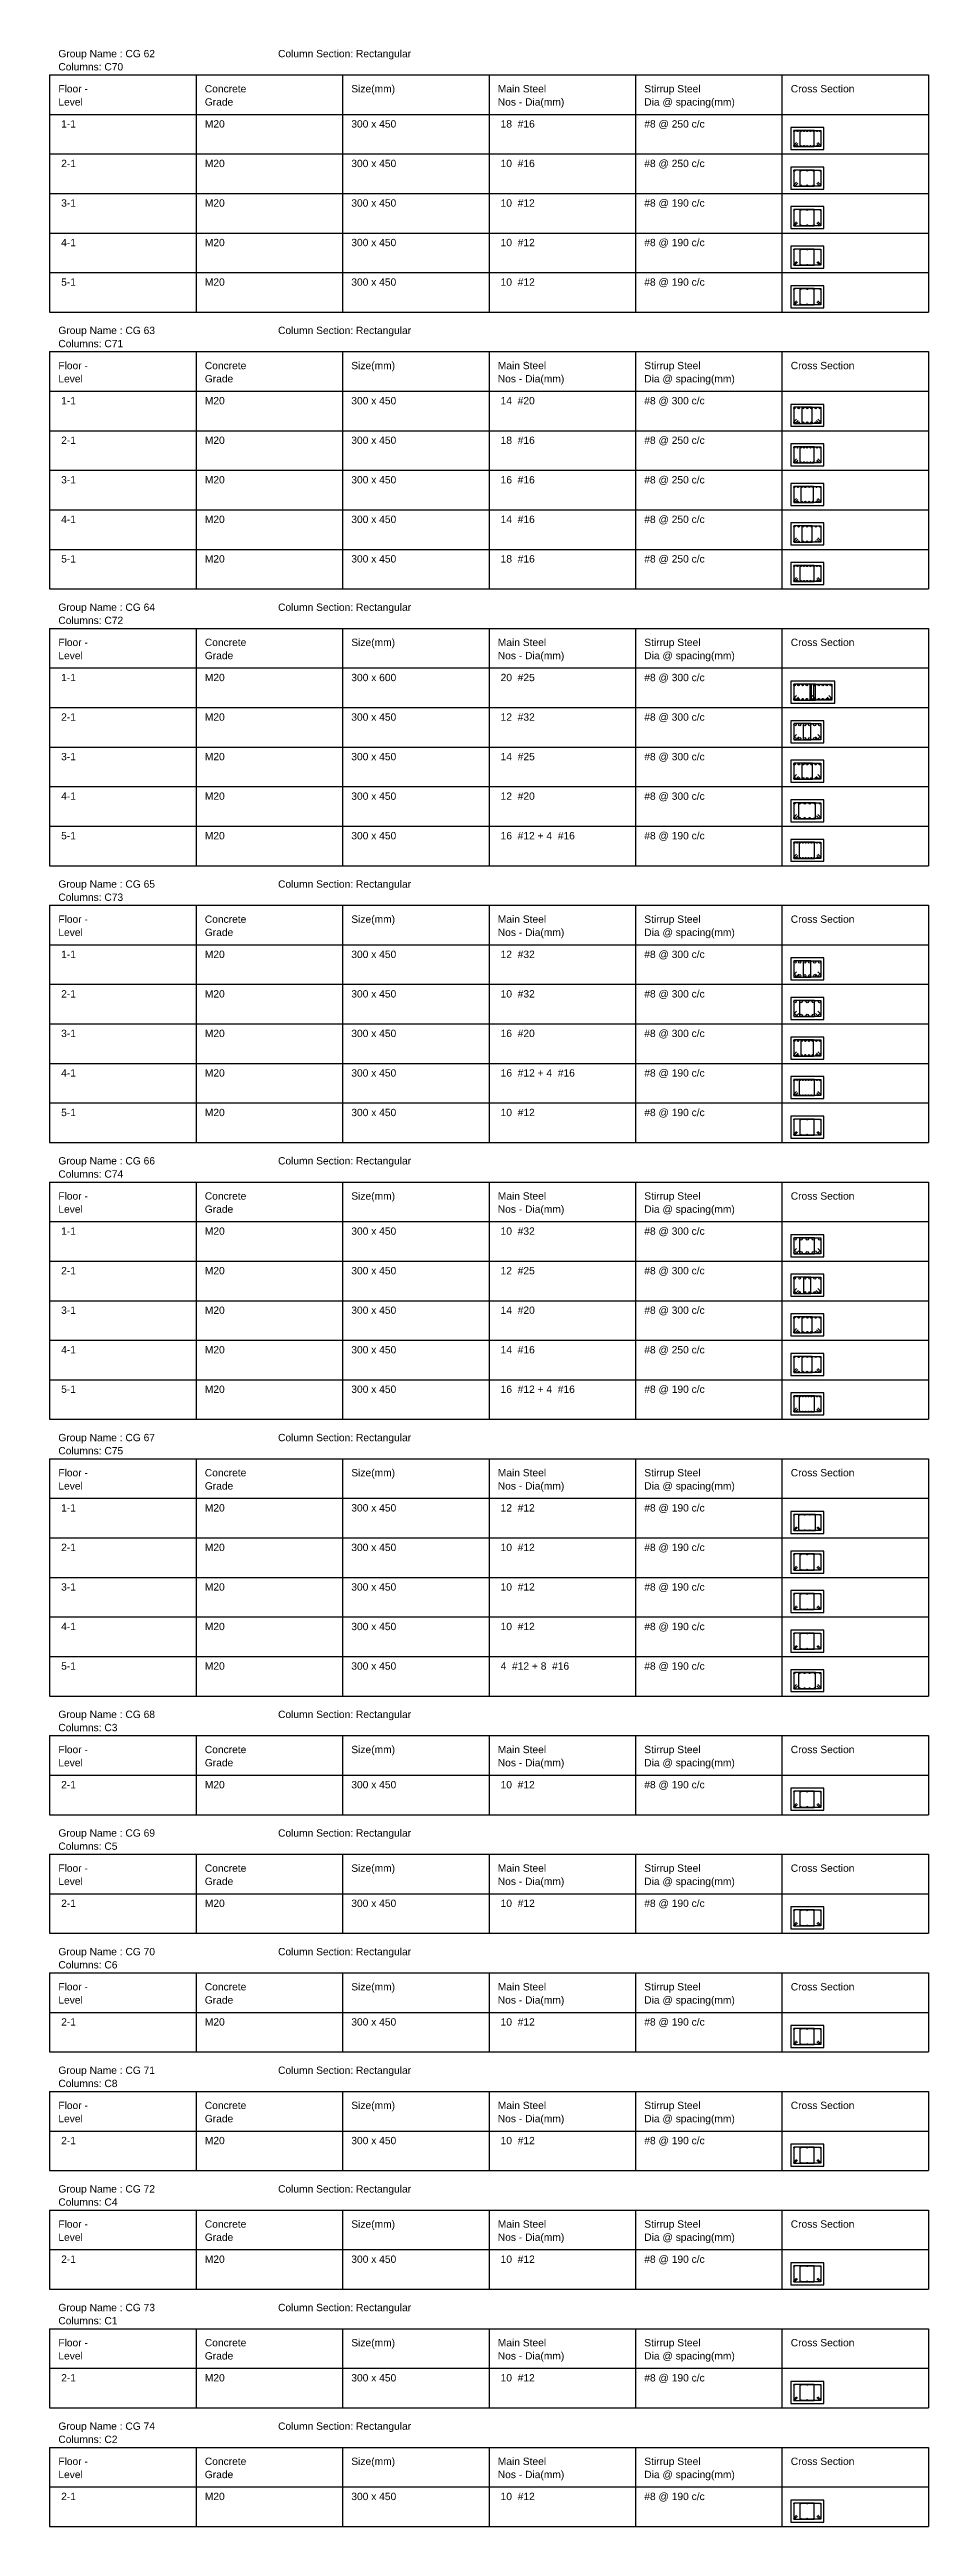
# Model space of a CAD drawing. Extents: x 28 to 264, y -211 to 74.
# Drawn here: x 73.06 to 85.06, y -208.92 to -175.09 of the extents above; entities that cross this region are included whole.
import ezdxf

# ---------------------------------------------------------------- set-up
doc = ezdxf.new("R2010")
doc.units = 0
doc.layers.add('Schedule', color=140, linetype='CONTINUOUS')
doc.styles.add('STRUDS_Arial', font='ARIAL.TTF', dxfattribs={"height": 0.04})

msp = doc.modelspace()

# ---------------------------------------------------------------- texts
at = {"layer": 'Schedule', "style": 'STRUDS_Arial'}
for s, p in [('Group Name : CG 62', (73.178, -175.2)), ('Column Section: Rectangular ', (76.178, -175.2)), ('Columns: C70 ', (73.178, -175.38)), ('Floor - ', (73.178, -175.68)), ('Level', (73.178, -175.86)), ('Grade', (75.178, -175.86)), ('Concrete', (75.178, -175.68)), ('Size(mm)', (77.178, -175.68)), ('Main Steel', (79.178, -175.68)), ('Nos - Dia(mm)', (79.178, -175.86)), ('Stirrup Steel', (81.178, -175.68)), ('Dia @ spacing(mm)', (81.178, -175.86)), ('Cross Section', (83.178, -175.68)), (' 1-1', (73.178, -176.16)), ('M20', (75.178, -176.16)), ('300 x 450 ', (77.178, -176.16)), (' 18  #16 ', (79.178, -176.16)), ('#8 @ 250 c/c', (81.178, -176.16)), (' 2-1', (73.178, -176.7)), ('M20', (75.178, -176.7)), ('300 x 450 ', (77.178, -176.7)), (' 10  #16 ', (79.178, -176.7)), ('#8 @ 250 c/c', (81.178, -176.7)), (' 3-1', (73.178, -177.24)), ('M20', (75.178, -177.24)), ('300 x 450 ', (77.178, -177.24)), (' 10  #12 ', (79.178, -177.24)), ('#8 @ 190 c/c', (81.178, -177.24)), (' 4-1', (73.178, -177.78)), ('M20', (75.178, -177.78)), ('300 x 450 ', (77.178, -177.78)), (' 10  #12 ', (79.178, -177.78)), ('#8 @ 190 c/c', (81.178, -177.78)), (' 5-1', (73.178, -178.32)), ('M20', (75.178, -178.32)), ('300 x 450 ', (77.178, -178.32)), (' 10  #12 ', (79.178, -178.32)), ('#8 @ 190 c/c', (81.178, -178.32)), ('Group Name : CG 63', (73.178, -178.98)), ('Column Section: Rectangular ', (76.178, -178.98)), ('Columns: C71 ', (73.178, -179.16)), ('Floor - ', (73.178, -179.46)), ('Level', (73.178, -179.64)), ('Grade', (75.178, -179.64)), ('Concrete', (75.178, -179.46)), ('Size(mm)', (77.178, -179.46)), ('Main Steel', (79.178, -179.46)), ('Nos - Dia(mm)', (79.178, -179.64)), ('Stirrup Steel', (81.178, -179.46)), ('Dia @ spacing(mm)', (81.178, -179.64)), ('Cross Section', (83.178, -179.46)), (' 1-1', (73.178, -179.94)), ('M20', (75.178, -179.94)), ('300 x 450 ', (77.178, -179.94)), (' 14  #20 ', (79.178, -179.94)), ('#8 @ 300 c/c', (81.178, -179.94)), (' 2-1', (73.178, -180.48)), ('M20', (75.178, -180.48)), ('300 x 450 ', (77.178, -180.48)), (' 18  #16 ', (79.178, -180.48)), ('#8 @ 250 c/c', (81.178, -180.48)), (' 3-1', (73.178, -181.02)), ('M20', (75.178, -181.02)), ('300 x 450 ', (77.178, -181.02)), (' 16  #16 ', (79.178, -181.02)), ('#8 @ 250 c/c', (81.178, -181.02)), (' 4-1', (73.178, -181.56)), ('M20', (75.178, -181.56)), ('300 x 450 ', (77.178, -181.56)), (' 14  #16 ', (79.178, -181.56)), ('#8 @ 250 c/c', (81.178, -181.56)), (' 5-1', (73.178, -182.1)), ('M20', (75.178, -182.1)), ('300 x 450 ', (77.178, -182.1)), (' 18  #16 ', (79.178, -182.1)), ('#8 @ 250 c/c', (81.178, -182.1)), ('Group Name : CG 64', (73.178, -182.76)), ('Columns: C72 ', (73.178, -182.94)), ('Column Section: Rectangular ', (76.178, -182.76)), ('Floor - ', (73.178, -183.24)), ('Level', (73.178, -183.42)), ('Grade', (75.178, -183.42)), ('Concrete', (75.178, -183.24)), ('Size(mm)', (77.178, -183.24)), ('Main Steel', (79.178, -183.24)), ('Nos - Dia(mm)', (79.178, -183.42)), ('Stirrup Steel', (81.178, -183.24)), ('Dia @ spacing(mm)', (81.178, -183.42)), ('Cross Section', (83.178, -183.24)), (' 1-1', (73.178, -183.72)), ('M20', (75.178, -183.72)), ('300 x 600 ', (77.178, -183.72)), (' 20  #25 ', (79.178, -183.72)), ('#8 @ 300 c/c', (81.178, -183.72)), (' 2-1', (73.178, -184.26)), ('M20', (75.178, -184.26)), ('300 x 450 ', (77.178, -184.26)), (' 12  #32 ', (79.178, -184.26)), ('#8 @ 300 c/c', (81.178, -184.26)), (' 3-1', (73.178, -184.8)), ('M20', (75.178, -184.8)), ('300 x 450 ', (77.178, -184.8)), (' 14  #25 ', (79.178, -184.8)), ('#8 @ 300 c/c', (81.178, -184.8)), (' 4-1', (73.178, -185.34)), ('M20', (75.178, -185.34)), ('300 x 450 ', (77.178, -185.34)), (' 12  #20 ', (79.178, -185.34)), ('#8 @ 300 c/c', (81.178, -185.34)), (' 5-1', (73.178, -185.88)), ('M20', (75.178, -185.88)), ('300 x 450 ', (77.178, -185.88)), (' 16  #12 + 4  #16 ', (79.178, -185.88)), ('#8 @ 190 c/c', (81.178, -185.88)), ('Group Name : CG 65', (73.178, -186.54)), ('Columns: C73 ', (73.178, -186.72)), ('Column Section: Rectangular ', (76.178, -186.54)), ('Floor - ', (73.178, -187.02)), ('Concrete', (75.178, -187.02)), ('Size(mm)', (77.178, -187.02)), ('Main Steel', (79.178, -187.02)), ('Stirrup Steel', (81.178, -187.02)), ('Cross Section', (83.178, -187.02)), ('Level', (73.178, -187.2)), ('Grade', (75.178, -187.2)), ('Nos - Dia(mm)', (79.178, -187.2)), ('Dia @ spacing(mm)', (81.178, -187.2)), (' 1-1', (73.178, -187.5)), ('M20', (75.178, -187.5)), ('300 x 450 ', (77.178, -187.5)), (' 12  #32 ', (79.178, -187.5)), ('#8 @ 300 c/c', (81.178, -187.5)), (' 2-1', (73.178, -188.04)), ('M20', (75.178, -188.04)), ('300 x 450 ', (77.178, -188.04)), (' 10  #32 ', (79.178, -188.04)), ('#8 @ 300 c/c', (81.178, -188.04)), (' 3-1', (73.178, -188.58)), ('M20', (75.178, -188.58)), ('300 x 450 ', (77.178, -188.58)), (' 16  #20 ', (79.178, -188.58)), ('#8 @ 300 c/c', (81.178, -188.58)), (' 4-1', (73.178, -189.12)), ('M20', (75.178, -189.12)), ('300 x 450 ', (77.178, -189.12)), (' 16  #12 + 4  #16 ', (79.178, -189.12)), ('#8 @ 190 c/c', (81.178, -189.12)), (' 5-1', (73.178, -189.66)), ('M20', (75.178, -189.66)), ('300 x 450 ', (77.178, -189.66)), (' 10  #12 ', (79.178, -189.66)), ('#8 @ 190 c/c', (81.178, -189.66)), ('Group Name : CG 66', (73.178, -190.32)), ('Columns: C74 ', (73.178, -190.5)), ('Column Section: Rectangular ', (76.178, -190.32)), ('Floor - ', (73.178, -190.8)), ('Concrete', (75.178, -190.8)), ('Size(mm)', (77.178, -190.8)), ('Main Steel', (79.178, -190.8)), ('Stirrup Steel', (81.178, -190.8)), ('Cross Section', (83.178, -190.8)), ('Level', (73.178, -190.98)), ('Grade', (75.178, -190.98)), ('Nos - Dia(mm)', (79.178, -190.98)), ('Dia @ spacing(mm)', (81.178, -190.98)), (' 1-1', (73.178, -191.28)), ('M20', (75.178, -191.28)), ('300 x 450 ', (77.178, -191.28)), (' 10  #32 ', (79.178, -191.28)), ('#8 @ 300 c/c', (81.178, -191.28)), (' 2-1', (73.178, -191.82)), ('M20', (75.178, -191.82)), ('300 x 450 ', (77.178, -191.82)), (' 12  #25 ', (79.178, -191.82)), ('#8 @ 300 c/c', (81.178, -191.82)), (' 3-1', (73.178, -192.36)), ('M20', (75.178, -192.36)), ('300 x 450 ', (77.178, -192.36)), (' 14  #20 ', (79.178, -192.36)), ('#8 @ 300 c/c', (81.178, -192.36)), ('M20', (75.178, -192.9)), ('300 x 450 ', (77.178, -192.9)), (' 14  #16 ', (79.178, -192.9)), ('#8 @ 250 c/c', (81.178, -192.9)), (' 4-1', (73.178, -192.9)), (' 5-1', (73.178, -193.439)), ('M20', (75.178, -193.439)), ('300 x 450 ', (77.178, -193.439)), (' 16  #12 + 4  #16 ', (79.178, -193.439)), ('#8 @ 190 c/c', (81.178, -193.439)), ('Group Name : CG 67', (73.178, -194.099)), ('Column Section: Rectangular ', (76.178, -194.099)), ('Columns: C75 ', (73.178, -194.279)), ('Floor - ', (73.178, -194.579)), ('Concrete', (75.178, -194.579)), ('Size(mm)', (77.178, -194.579)), ('Main Steel', (79.178, -194.579)), ('Stirrup Steel', (81.178, -194.579)), ('Cross Section', (83.178, -194.579)), ('Level', (73.178, -194.759)), ('Grade', (75.178, -194.759)), ('Nos - Dia(mm)', (79.178, -194.759)), ('Dia @ spacing(mm)', (81.178, -194.759)), (' 1-1', (73.178, -195.059)), ('M20', (75.178, -195.059)), ('300 x 450 ', (77.178, -195.059)), (' 12  #12 ', (79.178, -195.059)), ('#8 @ 190 c/c', (81.178, -195.059)), (' 2-1', (73.178, -195.599)), ('M20', (75.178, -195.599)), ('300 x 450 ', (77.178, -195.599)), (' 10  #12 ', (79.178, -195.599)), ('#8 @ 190 c/c', (81.178, -195.599)), (' 3-1', (73.178, -196.139)), ('M20', (75.178, -196.139)), ('300 x 450 ', (77.178, -196.139)), (' 10  #12 ', (79.178, -196.139)), ('#8 @ 190 c/c', (81.178, -196.139)), (' 4-1', (73.178, -196.679)), ('M20', (75.178, -196.679)), ('300 x 450 ', (77.178, -196.679)), (' 10  #12 ', (79.178, -196.679)), ('#8 @ 190 c/c', (81.178, -196.679)), (' 5-1', (73.178, -197.219)), ('M20', (75.178, -197.219)), ('300 x 450 ', (77.178, -197.219)), (' 4  #12 + 8  #16 ', (79.178, -197.219)), ('#8 @ 190 c/c', (81.178, -197.219)), ('Group Name : CG 68', (73.178, -197.879)), ('Column Section: Rectangular ', (76.178, -197.879)), ('Columns: C3 ', (73.178, -198.059)), ('Floor - ', (73.178, -198.359)), ('Level', (73.178, -198.539)), ('Grade', (75.178, -198.539)), ('Concrete', (75.178, -198.359)), ('Size(mm)', (77.178, -198.359)), ('Main Steel', (79.178, -198.359)), ('Nos - Dia(mm)', (79.178, -198.539)), ('Stirrup Steel', (81.178, -198.359)), ('Dia @ spacing(mm)', (81.178, -198.539)), ('Cross Section', (83.178, -198.359)), (' 2-1', (73.178, -198.839)), ('M20', (75.178, -198.839)), ('300 x 450 ', (77.178, -198.839)), (' 10  #12 ', (79.178, -198.839)), ('#8 @ 190 c/c', (81.178, -198.839)), ('Group Name : CG 69', (73.178, -199.499)), ('Column Section: Rectangular ', (76.178, -199.499)), ('Columns: C5 ', (73.178, -199.679)), ('Floor - ', (73.178, -199.979)), ('Concrete', (75.178, -199.979)), ('Size(mm)', (77.178, -199.979)), ('Main Steel', (79.178, -199.979)), ('Stirrup Steel', (81.178, -199.979)), ('Cross Section', (83.178, -199.979)), ('Level', (73.178, -200.159)), ('Grade', (75.178, -200.159)), ('Nos - Dia(mm)', (79.178, -200.159)), ('Dia @ spacing(mm)', (81.178, -200.159)), (' 2-1', (73.178, -200.459)), ('M20', (75.178, -200.459)), ('300 x 450 ', (77.178, -200.459)), (' 10  #12 ', (79.178, -200.459)), ('#8 @ 190 c/c', (81.178, -200.459)), ('Group Name : CG 70', (73.178, -201.119)), ('Columns: C6 ', (73.178, -201.299)), ('Column Section: Rectangular ', (76.178, -201.119)), ('Floor - ', (73.178, -201.599)), ('Concrete', (75.178, -201.599)), ('Size(mm)', (77.178, -201.599)), ('Main Steel', (79.178, -201.599)), ('Stirrup Steel', (81.178, -201.599)), ('Cross Section', (83.178, -201.599)), ('Level', (73.178, -201.779)), ('Grade', (75.178, -201.779)), ('Nos - Dia(mm)', (79.178, -201.779)), ('Dia @ spacing(mm)', (81.178, -201.779)), (' 2-1', (73.178, -202.079)), ('M20', (75.178, -202.079)), ('300 x 450 ', (77.178, -202.079)), (' 10  #12 ', (79.178, -202.079)), ('#8 @ 190 c/c', (81.178, -202.079)), ('Group Name : CG 71', (73.178, -202.739)), ('Columns: C8 ', (73.178, -202.919)), ('Column Section: Rectangular ', (76.178, -202.739)), ('Floor - ', (73.178, -203.219)), ('Concrete', (75.178, -203.219)), ('Size(mm)', (77.178, -203.219)), ('Main Steel', (79.178, -203.219)), ('Stirrup Steel', (81.178, -203.219)), ('Cross Section', (83.178, -203.219)), ('Level', (73.178, -203.399)), (' 2-1', (73.178, -203.699)), ('Grade', (75.178, -203.399)), ('M20', (75.178, -203.699)), ('300 x 450 ', (77.178, -203.699)), ('Nos - Dia(mm)', (79.178, -203.399)), (' 10  #12 ', (79.178, -203.699)), ('#8 @ 190 c/c', (81.178, -203.699)), ('Dia @ spacing(mm)', (81.178, -203.399)), ('Group Name : CG 72', (73.178, -204.359)), ('Column Section: Rectangular ', (76.178, -204.359)), ('Columns: C4 ', (73.178, -204.539)), ('Floor - ', (73.178, -204.839)), ('Level', (73.178, -205.019)), ('Grade', (75.178, -205.019)), ('Concrete', (75.178, -204.839)), ('Size(mm)', (77.178, -204.839)), ('Main Steel', (79.178, -204.839)), ('Nos - Dia(mm)', (79.178, -205.019)), ('Stirrup Steel', (81.178, -204.839)), ('Dia @ spacing(mm)', (81.178, -205.019)), ('Cross Section', (83.178, -204.839)), (' 2-1', (73.178, -205.319)), ('M20', (75.178, -205.319)), ('300 x 450 ', (77.178, -205.319)), (' 10  #12 ', (79.178, -205.319)), ('#8 @ 190 c/c', (81.178, -205.319)), ('Group Name : CG 73', (73.178, -205.979)), ('Column Section: Rectangular ', (76.178, -205.979)), ('Columns: C1 ', (73.178, -206.159)), ('Floor - ', (73.178, -206.459)), ('Level', (73.178, -206.639)), ('Grade', (75.178, -206.639)), ('Concrete', (75.178, -206.459)), ('Size(mm)', (77.178, -206.459)), ('Main Steel', (79.178, -206.459)), ('Nos - Dia(mm)', (79.178, -206.639)), ('Stirrup Steel', (81.178, -206.459)), ('Dia @ spacing(mm)', (81.178, -206.639)), ('Cross Section', (83.178, -206.459)), (' 2-1', (73.178, -206.939)), ('M20', (75.178, -206.939)), ('300 x 450 ', (77.178, -206.939)), (' 10  #12 ', (79.178, -206.939)), ('#8 @ 190 c/c', (81.178, -206.939)), ('Group Name : CG 74', (73.178, -207.599)), ('Columns: C2 ', (73.178, -207.779)), ('Column Section: Rectangular ', (76.178, -207.599)), ('Floor - ', (73.178, -208.079)), ('Concrete', (75.178, -208.079)), ('Size(mm)', (77.178, -208.079)), ('Main Steel', (79.178, -208.079)), ('Stirrup Steel', (81.178, -208.079)), ('Cross Section', (83.178, -208.079)), ('Level', (73.178, -208.259)), ('Grade', (75.178, -208.259)), ('Nos - Dia(mm)', (79.178, -208.259)), ('Dia @ spacing(mm)', (81.178, -208.259)), (' 2-1', (73.178, -208.559)), ('M20', (75.178, -208.559)), ('300 x 450 ', (77.178, -208.559)), (' 10  #12 ', (79.178, -208.559)), ('#8 @ 190 c/c', (81.178, -208.559))]:
    msp.add_text(s, height=0.1, dxfattribs=at).set_placement(p)

# ---------------------------------------------------------------- linework, layer by layer
at = {"layer": 'Schedule'}
for p, q in [((73.058, -175.44), (85.058, -175.44)), ((73.058, -175.44), (73.058, -178.68)), ((75.058, -175.44), (75.058, -178.68)), ((77.058, -175.44), (77.058, -178.68)), ((79.058, -175.44), (79.058, -178.68)), ((81.058, -175.44), (81.058, -178.68)), ((83.058, -175.44), (83.058, -178.68)), ((85.058, -175.44), (85.058, -178.68)), ((73.058, -175.98), (85.058, -175.98)), ((83.628, -176.16), (83.178, -176.16)), ((83.178, -176.16), (83.178, -176.46)), ((83.4995, -176.2), (83.218, -176.2)), ((83.218, -176.2), (83.218, -176.42)), ((83.3065, -176.42), (83.3065, -176.2)), ((83.3065, -176.2), (83.588, -176.2)), ((83.4995, -176.42), (83.4995, -176.2)), ((83.588, -176.2), (83.588, -176.42)), ((83.628, -176.46), (83.628, -176.16)), ((73.058, -176.52), (85.058, -176.52)), ((83.178, -176.46), (83.628, -176.46)), ((83.218, -176.404), (83.258, -176.364)), ((83.218, -176.42), (83.4995, -176.42)), ((83.234, -176.42), (83.274, -176.38)), ((83.588, -176.42), (83.3065, -176.42)), ((83.572, -176.42), (83.532, -176.38)), ((83.588, -176.404), (83.548, -176.364)), ((83.628, -176.7), (83.178, -176.7)), ((83.178, -176.7), (83.178, -177)), ((83.4995, -176.74), (83.218, -176.74)), ((83.218, -176.74), (83.218, -176.96)), ((83.3065, -176.96), (83.3065, -176.74)), ((83.3065, -176.74), (83.588, -176.74)), ((83.4995, -176.96), (83.4995, -176.74)), ((83.588, -176.74), (83.588, -176.96)), ((83.628, -177), (83.628, -176.7)), ((73.058, -177.06), (85.058, -177.06)), ((83.178, -177), (83.628, -177)), ((83.218, -176.944), (83.258, -176.904)), ((83.218, -176.96), (83.4995, -176.96)), ((83.234, -176.96), (83.274, -176.92)), ((83.588, -176.96), (83.3065, -176.96)), ((83.572, -176.96), (83.532, -176.92)), ((83.588, -176.944), (83.548, -176.904)), ((83.628, -177.24), (83.178, -177.24)), ((83.178, -177.24), (83.178, -177.54)), ((83.178, -177.54), (83.628, -177.54)), ((83.4985, -177.28), (83.218, -177.28)), ((83.218, -177.28), (83.218, -177.5)), ((83.218, -177.488), (83.258, -177.448)), ((83.218, -177.5), (83.4985, -177.5)), ((83.23, -177.5), (83.27, -177.46)), ((83.3075, -177.5), (83.3075, -177.28)), ((83.3075, -177.28), (83.588, -177.28)), ((83.588, -177.5), (83.3075, -177.5)), ((83.4985, -177.5), (83.4985, -177.28)), ((83.576, -177.5), (83.536, -177.46)), ((83.588, -177.488), (83.548, -177.448)), ((83.588, -177.28), (83.588, -177.5)), ((83.628, -177.54), (83.628, -177.24)), ((73.058, -177.6), (85.058, -177.6)), ((83.628, -177.78), (83.178, -177.78)), ((83.178, -177.78), (83.178, -178.08)), ((83.4985, -177.82), (83.218, -177.82)), ((83.218, -177.82), (83.218, -178.04)), ((83.3075, -178.04), (83.3075, -177.82)), ((83.3075, -177.82), (83.588, -177.82)), ((83.4985, -178.04), (83.4985, -177.82)), ((83.588, -177.82), (83.588, -178.04)), ((83.628, -178.08), (83.628, -177.78)), ((73.058, -178.14), (85.058, -178.14)), ((83.178, -178.08), (83.628, -178.08)), ((83.218, -178.028), (83.258, -177.988)), ((83.218, -178.04), (83.4985, -178.04)), ((83.23, -178.04), (83.27, -178)), ((83.588, -178.04), (83.3075, -178.04)), ((83.576, -178.04), (83.536, -178)), ((83.588, -178.028), (83.548, -177.988)), ((83.628, -178.32), (83.178, -178.32)), ((83.178, -178.32), (83.178, -178.62)), ((83.4985, -178.36), (83.218, -178.36)), ((83.218, -178.36), (83.218, -178.58)), ((83.218, -178.568), (83.258, -178.528)), ((83.218, -178.58), (83.4985, -178.58)), ((83.23, -178.58), (83.27, -178.54)), ((83.3075, -178.58), (83.3075, -178.36)), ((83.3075, -178.36), (83.588, -178.36)), ((83.588, -178.58), (83.3075, -178.58)), ((83.4985, -178.58), (83.4985, -178.36)), ((83.576, -178.58), (83.536, -178.54)), ((83.588, -178.568), (83.548, -178.528)), ((83.588, -178.36), (83.588, -178.58)), ((83.628, -178.62), (83.628, -178.32)), ((73.058, -178.68), (85.058, -178.68)), ((83.178, -178.62), (83.628, -178.62)), ((73.058, -179.22), (85.058, -179.22)), ((73.058, -179.22), (73.058, -182.46)), ((75.058, -179.22), (75.058, -182.46)), ((77.058, -179.22), (77.058, -182.46)), ((79.058, -179.22), (79.058, -182.46)), ((81.058, -179.22), (81.058, -182.46)), ((83.058, -179.22), (83.058, -182.46)), ((85.058, -179.22), (85.058, -182.46)), ((73.058, -179.76), (85.058, -179.76)), ((83.628, -179.94), (83.178, -179.94)), ((83.178, -179.94), (83.178, -180.24)), ((83.628, -180.24), (83.628, -179.94)), ((83.178, -180.24), (83.628, -180.24)), ((83.4714, -179.98), (83.218, -179.98)), ((83.218, -179.98), (83.218, -180.2)), ((83.218, -180.18), (83.258, -180.14)), ((83.218, -180.2), (83.4714, -180.2)), ((83.238, -180.2), (83.278, -180.16)), ((83.3347, -180.2), (83.3347, -179.98)), ((83.3347, -179.98), (83.588, -179.98)), ((83.588, -180.2), (83.3347, -180.2)), ((83.4714, -180.2), (83.4714, -179.98)), ((83.568, -180.2), (83.528, -180.16)), ((83.588, -180.18), (83.548, -180.14)), ((83.588, -179.98), (83.588, -180.2)), ((73.058, -180.3), (85.058, -180.3)), ((83.628, -180.48), (83.178, -180.48)), ((83.178, -180.48), (83.178, -180.78)), ((83.4995, -180.52), (83.218, -180.52)), ((83.218, -180.52), (83.218, -180.74)), ((83.3065, -180.74), (83.3065, -180.52)), ((83.3065, -180.52), (83.588, -180.52)), ((83.4995, -180.74), (83.4995, -180.52)), ((83.588, -180.52), (83.588, -180.74)), ((83.628, -180.78), (83.628, -180.48)), ((73.058, -180.84), (85.058, -180.84)), ((83.178, -180.78), (83.628, -180.78)), ((83.218, -180.724), (83.258, -180.684)), ((83.218, -180.74), (83.4995, -180.74)), ((83.234, -180.74), (83.274, -180.7)), ((83.588, -180.74), (83.3065, -180.74)), ((83.572, -180.74), (83.532, -180.7)), ((83.588, -180.724), (83.548, -180.684)), ((83.628, -181.02), (83.178, -181.02)), ((83.178, -181.02), (83.178, -181.32)), ((83.4869, -181.06), (83.218, -181.06)), ((83.218, -181.06), (83.218, -181.28)), ((83.218, -181.264), (83.258, -181.224)), ((83.218, -181.28), (83.4869, -181.28)), ((83.234, -181.28), (83.274, -181.24)), ((83.3192, -181.28), (83.3192, -181.06)), ((83.3192, -181.06), (83.588, -181.06)), ((83.588, -181.28), (83.3192, -181.28)), ((83.4869, -181.28), (83.4869, -181.06)), ((83.572, -181.28), (83.532, -181.24)), ((83.588, -181.264), (83.548, -181.224)), ((83.588, -181.06), (83.588, -181.28)), ((83.628, -181.32), (83.628, -181.02)), ((73.058, -181.38), (85.058, -181.38)), ((83.178, -181.32), (83.628, -181.32)), ((83.628, -181.56), (83.178, -181.56)), ((83.178, -181.56), (83.178, -181.86)), ((83.47, -181.6), (83.218, -181.6)), ((83.218, -181.6), (83.218, -181.82)), ((83.336, -181.82), (83.336, -181.6)), ((83.336, -181.6), (83.588, -181.6)), ((83.47, -181.82), (83.47, -181.6)), ((83.588, -181.6), (83.588, -181.82)), ((83.628, -181.86), (83.628, -181.56)), ((73.058, -181.92), (85.058, -181.92)), ((83.178, -181.86), (83.628, -181.86)), ((83.218, -181.804), (83.258, -181.764)), ((83.218, -181.82), (83.47, -181.82)), ((83.234, -181.82), (83.274, -181.78)), ((83.588, -181.82), (83.336, -181.82)), ((83.572, -181.82), (83.532, -181.78)), ((83.588, -181.804), (83.548, -181.764)), ((83.628, -182.1), (83.178, -182.1)), ((83.178, -182.1), (83.178, -182.4)), ((83.4995, -182.14), (83.218, -182.14)), ((83.218, -182.14), (83.218, -182.36)), ((83.218, -182.344), (83.258, -182.304)), ((83.3065, -182.36), (83.3065, -182.14)), ((83.3065, -182.14), (83.588, -182.14)), ((83.4995, -182.36), (83.4995, -182.14)), ((83.588, -182.344), (83.548, -182.304)), ((83.588, -182.14), (83.588, -182.36)), ((83.628, -182.4), (83.628, -182.1)), ((73.058, -182.46), (85.058, -182.46)), ((83.178, -182.4), (83.628, -182.4)), ((83.218, -182.36), (83.4995, -182.36)), ((83.234, -182.36), (83.274, -182.32)), ((83.588, -182.36), (83.3065, -182.36)), ((83.572, -182.36), (83.532, -182.32)), ((73.058, -183), (85.058, -183)), ((73.058, -183), (73.058, -186.24)), ((75.058, -183), (75.058, -186.24)), ((77.058, -183), (77.058, -186.24)), ((79.058, -183), (79.058, -186.24)), ((81.058, -183), (81.058, -186.24)), ((83.058, -183), (83.058, -186.24)), ((85.058, -183), (85.058, -186.24)), ((73.058, -183.54), (85.058, -183.54)), ((83.778, -183.72), (83.178, -183.72)), ((83.178, -183.72), (83.178, -184.02)), ((83.463, -183.76), (83.218, -183.76)), ((83.218, -183.76), (83.218, -183.98)), ((83.218, -183.955), (83.258, -183.915)), ((83.218, -183.98), (83.463, -183.98)), ((83.243, -183.98), (83.283, -183.94)), ((83.518, -183.76), (83.438, -183.76)), ((83.438, -183.76), (83.438, -183.98)), ((83.438, -183.955), (83.478, -183.915)), ((83.438, -183.98), (83.518, -183.98)), ((83.463, -183.98), (83.463, -183.76)), ((83.463, -183.98), (83.503, -183.94)), ((83.493, -183.98), (83.493, -183.76)), ((83.493, -183.76), (83.738, -183.76)), ((83.738, -183.98), (83.493, -183.98)), ((83.518, -183.98), (83.518, -183.76)), ((83.713, -183.98), (83.673, -183.94)), ((83.738, -183.955), (83.698, -183.915)), ((83.738, -183.76), (83.738, -183.98)), ((83.778, -184.02), (83.778, -183.72)), ((73.058, -184.08), (85.058, -184.08)), ((83.178, -184.02), (83.778, -184.02)), ((83.628, -184.26), (83.178, -184.26)), ((83.178, -184.26), (83.178, -184.56)), ((83.4528, -184.3), (83.218, -184.3)), ((83.218, -184.3), (83.218, -184.52)), ((83.3532, -184.52), (83.3532, -184.3)), ((83.3532, -184.3), (83.588, -184.3)), ((83.4528, -184.52), (83.4528, -184.3)), ((83.588, -184.3), (83.588, -184.52)), ((83.628, -184.56), (83.628, -184.26)), ((73.058, -184.62), (85.058, -184.62)), ((83.178, -184.56), (83.628, -184.56)), ((83.218, -184.488), (83.258, -184.448)), ((83.218, -184.52), (83.4528, -184.52)), ((83.25, -184.52), (83.29, -184.48)), ((83.588, -184.52), (83.3532, -184.52)), ((83.556, -184.52), (83.516, -184.48)), ((83.588, -184.488), (83.548, -184.448)), ((83.628, -184.8), (83.178, -184.8)), ((83.178, -184.8), (83.178, -185.1)), ((83.473, -184.84), (83.218, -184.84)), ((83.218, -184.84), (83.218, -185.06)), ((83.218, -185.035), (83.258, -184.995)), ((83.333, -185.06), (83.333, -184.84)), ((83.333, -184.84), (83.588, -184.84)), ((83.473, -185.06), (83.473, -184.84)), ((83.588, -185.035), (83.548, -184.995)), ((83.588, -184.84), (83.588, -185.06)), ((83.628, -185.1), (83.628, -184.8)), ((73.058, -185.16), (85.058, -185.16)), ((83.178, -185.1), (83.628, -185.1)), ((83.628, -185.34), (83.178, -185.34)), ((83.178, -185.34), (83.178, -185.64)), ((83.218, -185.06), (83.473, -185.06)), ((83.243, -185.06), (83.283, -185.02)), ((83.588, -185.06), (83.333, -185.06)), ((83.563, -185.06), (83.523, -185.02)), ((83.628, -185.64), (83.628, -185.34)), ((83.178, -185.64), (83.628, -185.64)), ((83.518, -185.38), (83.218, -185.38)), ((83.218, -185.38), (83.218, -185.6)), ((83.218, -185.58), (83.258, -185.54)), ((83.218, -185.6), (83.518, -185.6)), ((83.238, -185.6), (83.278, -185.56)), ((83.288, -185.6), (83.288, -185.38)), ((83.288, -185.38), (83.588, -185.38)), ((83.588, -185.6), (83.288, -185.6)), ((83.518, -185.6), (83.518, -185.38)), ((83.568, -185.6), (83.528, -185.56)), ((83.588, -185.58), (83.548, -185.54)), ((83.588, -185.38), (83.588, -185.6)), ((73.058, -185.7), (85.058, -185.7)), ((83.628, -185.88), (83.178, -185.88)), ((83.178, -185.88), (83.178, -186.18)), ((83.5042, -185.92), (83.218, -185.92)), ((83.218, -185.92), (83.218, -186.14)), ((83.2978, -186.14), (83.2978, -185.92)), ((83.2978, -185.92), (83.588, -185.92)), ((83.5042, -186.14), (83.5042, -185.92)), ((83.588, -185.92), (83.588, -186.14)), ((83.628, -186.18), (83.628, -185.88)), ((73.058, -186.24), (85.058, -186.24)), ((83.178, -186.18), (83.628, -186.18)), ((83.218, -186.124), (83.258, -186.084)), ((83.218, -186.14), (83.5042, -186.14)), ((83.234, -186.14), (83.274, -186.1)), ((83.588, -186.14), (83.2978, -186.14)), ((83.572, -186.14), (83.532, -186.1)), ((83.588, -186.124), (83.548, -186.084)), ((73.058, -186.78), (85.058, -186.78)), ((73.058, -186.78), (73.058, -190.02)), ((75.058, -186.78), (75.058, -190.02)), ((77.058, -186.78), (77.058, -190.02)), ((79.058, -186.78), (79.058, -190.02)), ((81.058, -186.78), (81.058, -190.02)), ((83.058, -186.78), (83.058, -190.02)), ((85.058, -186.78), (85.058, -190.02)), ((73.058, -187.32), (85.058, -187.32)), ((83.628, -187.5), (83.178, -187.5)), ((83.178, -187.5), (83.178, -187.8)), ((83.4528, -187.54), (83.218, -187.54)), ((83.218, -187.54), (83.218, -187.76)), ((83.218, -187.728), (83.258, -187.688)), ((83.25, -187.76), (83.29, -187.72)), ((83.3532, -187.76), (83.3532, -187.54)), ((83.3532, -187.54), (83.588, -187.54)), ((83.4528, -187.76), (83.4528, -187.54)), ((83.556, -187.76), (83.516, -187.72)), ((83.588, -187.728), (83.548, -187.688)), ((83.588, -187.54), (83.588, -187.76)), ((83.628, -187.8), (83.628, -187.5)), ((73.058, -187.86), (85.058, -187.86)), ((83.178, -187.8), (83.628, -187.8)), ((83.628, -188.04), (83.178, -188.04)), ((83.178, -188.04), (83.178, -188.34)), ((83.218, -187.76), (83.4528, -187.76)), ((83.588, -187.76), (83.3532, -187.76)), ((83.628, -188.34), (83.628, -188.04)), ((73.058, -188.4), (85.058, -188.4)), ((83.178, -188.34), (83.628, -188.34)), ((83.5035, -188.08), (83.218, -188.08)), ((83.218, -188.08), (83.218, -188.3)), ((83.218, -188.268), (83.258, -188.228)), ((83.218, -188.3), (83.5035, -188.3)), ((83.25, -188.3), (83.29, -188.26)), ((83.3025, -188.3), (83.3025, -188.08)), ((83.3025, -188.08), (83.588, -188.08)), ((83.588, -188.3), (83.3025, -188.3)), ((83.5035, -188.3), (83.5035, -188.08)), ((83.556, -188.3), (83.516, -188.26)), ((83.588, -188.268), (83.548, -188.228)), ((83.588, -188.08), (83.588, -188.3)), ((83.628, -188.58), (83.178, -188.58)), ((83.178, -188.58), (83.178, -188.88)), ((83.488, -188.62), (83.218, -188.62)), ((83.218, -188.62), (83.218, -188.84)), ((83.318, -188.84), (83.318, -188.62)), ((83.318, -188.62), (83.588, -188.62)), ((83.488, -188.84), (83.488, -188.62)), ((83.588, -188.62), (83.588, -188.84)), ((83.628, -188.88), (83.628, -188.58)), ((73.058, -188.94), (85.058, -188.94)), ((83.178, -188.88), (83.628, -188.88)), ((83.218, -188.82), (83.258, -188.78)), ((83.218, -188.84), (83.488, -188.84)), ((83.238, -188.84), (83.278, -188.8)), ((83.588, -188.84), (83.318, -188.84)), ((83.568, -188.84), (83.528, -188.8)), ((83.588, -188.82), (83.548, -188.78)), ((83.628, -189.12), (83.178, -189.12)), ((83.178, -189.12), (83.178, -189.42)), ((83.5042, -189.16), (83.218, -189.16)), ((83.218, -189.16), (83.218, -189.38)), ((83.218, -189.364), (83.258, -189.324)), ((83.218, -189.38), (83.5042, -189.38)), ((83.234, -189.38), (83.274, -189.34)), ((83.2978, -189.38), (83.2978, -189.16)), ((83.2978, -189.16), (83.588, -189.16)), ((83.588, -189.38), (83.2978, -189.38)), ((83.5042, -189.38), (83.5042, -189.16)), ((83.572, -189.38), (83.532, -189.34)), ((83.588, -189.364), (83.548, -189.324)), ((83.588, -189.16), (83.588, -189.38)), ((83.628, -189.42), (83.628, -189.12)), ((73.058, -189.48), (85.058, -189.48)), ((83.178, -189.42), (83.628, -189.42)), ((83.628, -189.66), (83.178, -189.66)), ((83.178, -189.66), (83.178, -189.96)), ((83.4985, -189.7), (83.218, -189.7)), ((83.218, -189.7), (83.218, -189.92)), ((83.3075, -189.92), (83.3075, -189.7)), ((83.3075, -189.7), (83.588, -189.7)), ((83.4985, -189.92), (83.4985, -189.7)), ((83.588, -189.7), (83.588, -189.92)), ((83.628, -189.96), (83.628, -189.66)), ((73.058, -190.02), (85.058, -190.02)), ((83.178, -189.96), (83.628, -189.96)), ((83.218, -189.908), (83.258, -189.868)), ((83.218, -189.92), (83.4985, -189.92)), ((83.23, -189.92), (83.27, -189.88)), ((83.588, -189.92), (83.3075, -189.92)), ((83.576, -189.92), (83.536, -189.88)), ((83.588, -189.908), (83.548, -189.868)), ((73.058, -190.56), (85.058, -190.56)), ((73.058, -190.56), (73.058, -193.799)), ((75.058, -190.56), (75.058, -193.799)), ((77.058, -190.56), (77.058, -193.799)), ((79.058, -190.56), (79.058, -193.799)), ((81.058, -190.56), (81.058, -193.799)), ((83.058, -190.56), (83.058, -193.799)), ((85.058, -190.56), (85.058, -193.799)), ((73.058, -191.1), (85.058, -191.1)), ((83.628, -191.28), (83.178, -191.28)), ((83.178, -191.28), (83.178, -191.58)), ((83.5035, -191.32), (83.218, -191.32)), ((83.218, -191.32), (83.218, -191.54)), ((83.3025, -191.54), (83.3025, -191.32)), ((83.3025, -191.32), (83.588, -191.32)), ((83.5035, -191.54), (83.5035, -191.32)), ((83.588, -191.32), (83.588, -191.54)), ((83.628, -191.58), (83.628, -191.28)), ((73.058, -191.64), (85.058, -191.64)), ((83.178, -191.58), (83.628, -191.58)), ((83.218, -191.508), (83.258, -191.468)), ((83.218, -191.54), (83.5035, -191.54)), ((83.25, -191.54), (83.29, -191.5)), ((83.588, -191.54), (83.3025, -191.54)), ((83.556, -191.54), (83.516, -191.5)), ((83.588, -191.508), (83.548, -191.468)), ((83.628, -191.82), (83.178, -191.82)), ((83.178, -191.82), (83.178, -192.12)), ((83.178, -192.12), (83.628, -192.12)), ((83.45, -191.86), (83.218, -191.86)), ((83.218, -191.86), (83.218, -192.08)), ((83.218, -192.055), (83.258, -192.015)), ((83.218, -192.08), (83.45, -192.08)), ((83.243, -192.08), (83.283, -192.04)), ((83.356, -192.08), (83.356, -191.86)), ((83.356, -191.86), (83.588, -191.86)), ((83.588, -192.08), (83.356, -192.08)), ((83.45, -192.08), (83.45, -191.86)), ((83.563, -192.08), (83.523, -192.04)), ((83.588, -192.055), (83.548, -192.015)), ((83.588, -191.86), (83.588, -192.08)), ((83.628, -192.12), (83.628, -191.82)), ((73.058, -192.18), (85.058, -192.18)), ((83.628, -192.36), (83.178, -192.36)), ((83.178, -192.36), (83.178, -192.66)), ((83.4714, -192.4), (83.218, -192.4)), ((83.218, -192.4), (83.218, -192.62)), ((83.3347, -192.62), (83.3347, -192.4)), ((83.3347, -192.4), (83.588, -192.4)), ((83.4714, -192.62), (83.4714, -192.4)), ((83.588, -192.4), (83.588, -192.62)), ((83.628, -192.66), (83.628, -192.36)), ((73.058, -192.719), (85.058, -192.719)), ((83.178, -192.66), (83.628, -192.66)), ((83.218, -192.6), (83.258, -192.56)), ((83.218, -192.62), (83.4714, -192.62)), ((83.238, -192.62), (83.278, -192.58)), ((83.588, -192.62), (83.3347, -192.62)), ((83.568, -192.62), (83.528, -192.58)), ((83.588, -192.6), (83.548, -192.56)), ((83.628, -192.9), (83.178, -192.9)), ((83.178, -192.9), (83.178, -193.2)), ((83.47, -192.94), (83.218, -192.94)), ((83.218, -192.94), (83.218, -193.16)), ((83.218, -193.144), (83.258, -193.104)), ((83.234, -193.16), (83.274, -193.12)), ((83.336, -193.16), (83.336, -192.94)), ((83.336, -192.94), (83.588, -192.94)), ((83.47, -193.16), (83.47, -192.94)), ((83.572, -193.16), (83.532, -193.12)), ((83.588, -193.144), (83.548, -193.104)), ((83.588, -192.94), (83.588, -193.16)), ((83.628, -193.2), (83.628, -192.9)), ((73.058, -193.259), (85.058, -193.259)), ((83.178, -193.2), (83.628, -193.2)), ((83.628, -193.439), (83.178, -193.439)), ((83.178, -193.439), (83.178, -193.74)), ((83.218, -193.16), (83.47, -193.16)), ((83.588, -193.16), (83.336, -193.16)), ((83.628, -193.74), (83.628, -193.439)), ((73.058, -193.799), (85.058, -193.799)), ((83.178, -193.74), (83.628, -193.74)), ((83.5042, -193.48), (83.218, -193.48)), ((83.218, -193.48), (83.218, -193.7)), ((83.218, -193.684), (83.258, -193.644)), ((83.218, -193.7), (83.5042, -193.7)), ((83.234, -193.7), (83.274, -193.66)), ((83.2978, -193.7), (83.2978, -193.48)), ((83.2978, -193.48), (83.588, -193.48)), ((83.588, -193.7), (83.2978, -193.7)), ((83.5042, -193.7), (83.5042, -193.48)), ((83.572, -193.7), (83.532, -193.66)), ((83.588, -193.684), (83.548, -193.644)), ((83.588, -193.48), (83.588, -193.7)), ((73.058, -194.339), (85.058, -194.339)), ((73.058, -194.339), (73.058, -197.579)), ((75.058, -194.339), (75.058, -197.579)), ((77.058, -194.339), (77.058, -197.579)), ((79.058, -194.339), (79.058, -197.579)), ((81.058, -194.339), (81.058, -197.579)), ((83.058, -194.339), (83.058, -197.579)), ((85.058, -194.339), (85.058, -197.579)), ((73.058, -194.879), (85.058, -194.879)), ((83.628, -195.059), (83.178, -195.059)), ((83.178, -195.059), (83.178, -195.359)), ((83.5164, -195.099), (83.218, -195.099)), ((83.218, -195.099), (83.218, -195.319)), ((83.2896, -195.319), (83.2896, -195.099)), ((83.2896, -195.099), (83.588, -195.099)), ((83.5164, -195.319), (83.5164, -195.099)), ((83.588, -195.099), (83.588, -195.319)), ((83.628, -195.359), (83.628, -195.059)), ((73.058, -195.419), (85.058, -195.419)), ((83.178, -195.359), (83.628, -195.359)), ((83.218, -195.307), (83.258, -195.267)), ((83.218, -195.319), (83.5164, -195.319)), ((83.23, -195.319), (83.27, -195.279)), ((83.588, -195.319), (83.2896, -195.319)), ((83.576, -195.319), (83.536, -195.279)), ((83.588, -195.307), (83.548, -195.267)), ((83.628, -195.599), (83.178, -195.599)), ((83.178, -195.599), (83.178, -195.899)), ((83.4985, -195.639), (83.218, -195.639)), ((83.218, -195.639), (83.218, -195.859)), ((83.218, -195.847), (83.258, -195.807)), ((83.23, -195.859), (83.27, -195.819)), ((83.3075, -195.859), (83.3075, -195.639)), ((83.3075, -195.639), (83.588, -195.639)), ((83.4985, -195.859), (83.4985, -195.639)), ((83.576, -195.859), (83.536, -195.819)), ((83.588, -195.847), (83.548, -195.807)), ((83.588, -195.639), (83.588, -195.859)), ((83.628, -195.899), (83.628, -195.599)), ((73.058, -195.959), (85.058, -195.959)), ((83.178, -195.899), (83.628, -195.899)), ((83.628, -196.139), (83.178, -196.139)), ((83.178, -196.139), (83.178, -196.439)), ((83.218, -195.859), (83.4985, -195.859)), ((83.4985, -196.179), (83.218, -196.179)), ((83.218, -196.179), (83.218, -196.399)), ((83.588, -195.859), (83.3075, -195.859)), ((83.3075, -196.399), (83.3075, -196.179)), ((83.3075, -196.179), (83.588, -196.179)), ((83.4985, -196.399), (83.4985, -196.179)), ((83.588, -196.179), (83.588, -196.399)), ((83.628, -196.439), (83.628, -196.139)), ((73.058, -196.499), (85.058, -196.499)), ((83.178, -196.439), (83.628, -196.439)), ((83.218, -196.387), (83.258, -196.347)), ((83.218, -196.399), (83.4985, -196.399)), ((83.23, -196.399), (83.27, -196.359)), ((83.588, -196.399), (83.3075, -196.399)), ((83.576, -196.399), (83.536, -196.359)), ((83.588, -196.387), (83.548, -196.347)), ((83.628, -196.679), (83.178, -196.679)), ((83.178, -196.679), (83.178, -196.979)), ((83.4985, -196.719), (83.218, -196.719)), ((83.218, -196.719), (83.218, -196.939)), ((83.3075, -196.939), (83.3075, -196.719)), ((83.3075, -196.719), (83.588, -196.719)), ((83.4985, -196.939), (83.4985, -196.719)), ((83.588, -196.719), (83.588, -196.939)), ((83.628, -196.979), (83.628, -196.679)), ((73.058, -197.039), (85.058, -197.039)), ((83.178, -196.979), (83.628, -196.979)), ((83.218, -196.927), (83.258, -196.887)), ((83.218, -196.939), (83.4985, -196.939)), ((83.23, -196.939), (83.27, -196.899)), ((83.588, -196.939), (83.3075, -196.939)), ((83.576, -196.939), (83.536, -196.899)), ((83.588, -196.927), (83.548, -196.887)), ((83.628, -197.219), (83.178, -197.219)), ((83.178, -197.219), (83.178, -197.519)), ((83.178, -197.519), (83.628, -197.519)), ((83.5156, -197.259), (83.218, -197.259)), ((83.218, -197.259), (83.218, -197.479)), ((83.218, -197.463), (83.258, -197.423)), ((83.218, -197.479), (83.5156, -197.479)), ((83.234, -197.479), (83.274, -197.439)), ((83.2904, -197.479), (83.2904, -197.259)), ((83.2904, -197.259), (83.588, -197.259)), ((83.588, -197.479), (83.2904, -197.479)), ((83.5156, -197.479), (83.5156, -197.259)), ((83.572, -197.479), (83.532, -197.439)), ((83.588, -197.463), (83.548, -197.423)), ((83.588, -197.259), (83.588, -197.479)), ((83.628, -197.519), (83.628, -197.219)), ((73.058, -197.579), (85.058, -197.579)), ((73.058, -198.119), (85.058, -198.119)), ((73.058, -198.119), (73.058, -199.199)), ((75.058, -198.119), (75.058, -199.199)), ((77.058, -198.119), (77.058, -199.199)), ((79.058, -198.119), (79.058, -199.199)), ((81.058, -198.119), (81.058, -199.199)), ((83.058, -198.119), (83.058, -199.199)), ((85.058, -198.119), (85.058, -199.199)), ((73.058, -198.659), (85.058, -198.659)), ((83.628, -198.839), (83.178, -198.839)), ((83.178, -198.839), (83.178, -199.139)), ((83.4985, -198.879), (83.218, -198.879)), ((83.218, -198.879), (83.218, -199.099)), ((83.3075, -199.099), (83.3075, -198.879)), ((83.3075, -198.879), (83.588, -198.879)), ((83.4985, -199.099), (83.4985, -198.879)), ((83.588, -198.879), (83.588, -199.099)), ((83.628, -199.139), (83.628, -198.839)), ((73.058, -199.199), (85.058, -199.199)), ((83.178, -199.139), (83.628, -199.139)), ((83.218, -199.087), (83.258, -199.047)), ((83.218, -199.099), (83.4985, -199.099)), ((83.23, -199.099), (83.27, -199.059)), ((83.588, -199.099), (83.3075, -199.099)), ((83.576, -199.099), (83.536, -199.059)), ((83.588, -199.087), (83.548, -199.047)), ((73.058, -199.739), (85.058, -199.739)), ((73.058, -199.739), (73.058, -200.819)), ((75.058, -199.739), (75.058, -200.819)), ((77.058, -199.739), (77.058, -200.819)), ((79.058, -199.739), (79.058, -200.819)), ((81.058, -199.739), (81.058, -200.819)), ((83.058, -199.739), (83.058, -200.819)), ((85.058, -199.739), (85.058, -200.819)), ((73.058, -200.279), (85.058, -200.279)), ((83.628, -200.459), (83.178, -200.459)), ((83.178, -200.459), (83.178, -200.759)), ((83.4985, -200.499), (83.218, -200.499)), ((83.218, -200.499), (83.218, -200.719)), ((83.3075, -200.719), (83.3075, -200.499)), ((83.3075, -200.499), (83.588, -200.499)), ((83.4985, -200.719), (83.4985, -200.499)), ((83.588, -200.499), (83.588, -200.719)), ((83.628, -200.759), (83.628, -200.459)), ((73.058, -200.819), (85.058, -200.819)), ((83.178, -200.759), (83.628, -200.759)), ((83.218, -200.707), (83.258, -200.667)), ((83.218, -200.719), (83.4985, -200.719)), ((83.23, -200.719), (83.27, -200.679)), ((83.588, -200.719), (83.3075, -200.719)), ((83.576, -200.719), (83.536, -200.679)), ((83.588, -200.707), (83.548, -200.667)), ((73.058, -201.359), (85.058, -201.359)), ((73.058, -201.359), (73.058, -202.439)), ((75.058, -201.359), (75.058, -202.439)), ((77.058, -201.359), (77.058, -202.439)), ((79.058, -201.359), (79.058, -202.439)), ((81.058, -201.359), (81.058, -202.439)), ((83.058, -201.359), (83.058, -202.439)), ((85.058, -201.359), (85.058, -202.439)), ((73.058, -201.899), (85.058, -201.899)), ((83.628, -202.079), (83.178, -202.079)), ((83.178, -202.079), (83.178, -202.379)), ((83.4985, -202.119), (83.218, -202.119)), ((83.218, -202.119), (83.218, -202.339)), ((83.3075, -202.339), (83.3075, -202.119)), ((83.3075, -202.119), (83.588, -202.119)), ((83.4985, -202.339), (83.4985, -202.119)), ((83.588, -202.119), (83.588, -202.339)), ((83.628, -202.379), (83.628, -202.079)), ((73.058, -202.439), (85.058, -202.439)), ((83.178, -202.379), (83.628, -202.379)), ((83.218, -202.327), (83.258, -202.287)), ((83.218, -202.339), (83.4985, -202.339)), ((83.23, -202.339), (83.27, -202.299)), ((83.588, -202.339), (83.3075, -202.339)), ((83.576, -202.339), (83.536, -202.299)), ((83.588, -202.327), (83.548, -202.287)), ((73.058, -202.979), (85.058, -202.979)), ((73.058, -202.979), (73.058, -204.059)), ((75.058, -202.979), (75.058, -204.059)), ((77.058, -202.979), (77.058, -204.059)), ((79.058, -202.979), (79.058, -204.059)), ((81.058, -202.979), (81.058, -204.059)), ((83.058, -202.979), (83.058, -204.059)), ((85.058, -202.979), (85.058, -204.059)), ((73.058, -203.519), (85.058, -203.519)), ((83.628, -203.699), (83.178, -203.699)), ((83.178, -203.699), (83.178, -203.999)), ((83.4985, -203.739), (83.218, -203.739)), ((83.218, -203.739), (83.218, -203.959)), ((83.218, -203.947), (83.258, -203.907)), ((83.218, -203.959), (83.4985, -203.959)), ((83.23, -203.959), (83.27, -203.919)), ((83.3075, -203.959), (83.3075, -203.739)), ((83.3075, -203.739), (83.588, -203.739)), ((83.588, -203.959), (83.3075, -203.959)), ((83.4985, -203.959), (83.4985, -203.739)), ((83.576, -203.959), (83.536, -203.919)), ((83.588, -203.947), (83.548, -203.907)), ((83.588, -203.739), (83.588, -203.959)), ((83.628, -203.999), (83.628, -203.699)), ((73.058, -204.059), (85.058, -204.059)), ((83.178, -203.999), (83.628, -203.999)), ((73.058, -204.599), (85.058, -204.599)), ((73.058, -204.599), (73.058, -205.679)), ((75.058, -204.599), (75.058, -205.679)), ((77.058, -204.599), (77.058, -205.679)), ((79.058, -204.599), (79.058, -205.679)), ((81.058, -204.599), (81.058, -205.679)), ((83.058, -204.599), (83.058, -205.679)), ((85.058, -204.599), (85.058, -205.679)), ((73.058, -205.139), (85.058, -205.139)), ((83.628, -205.319), (83.178, -205.319)), ((83.178, -205.319), (83.178, -205.619)), ((83.178, -205.619), (83.628, -205.619)), ((83.4985, -205.359), (83.218, -205.359)), ((83.218, -205.359), (83.218, -205.579)), ((83.218, -205.567), (83.258, -205.527)), ((83.218, -205.579), (83.4985, -205.579)), ((83.23, -205.579), (83.27, -205.539)), ((83.3075, -205.579), (83.3075, -205.359)), ((83.3075, -205.359), (83.588, -205.359)), ((83.588, -205.579), (83.3075, -205.579)), ((83.4985, -205.579), (83.4985, -205.359)), ((83.576, -205.579), (83.536, -205.539)), ((83.588, -205.567), (83.548, -205.527)), ((83.588, -205.359), (83.588, -205.579)), ((83.628, -205.619), (83.628, -205.319)), ((73.058, -205.679), (85.058, -205.679)), ((73.058, -206.219), (85.058, -206.219)), ((73.058, -206.219), (73.058, -207.299)), ((75.058, -206.219), (75.058, -207.299)), ((77.058, -206.219), (77.058, -207.299)), ((79.058, -206.219), (79.058, -207.299)), ((81.058, -206.219), (81.058, -207.299)), ((83.058, -206.219), (83.058, -207.299)), ((85.058, -206.219), (85.058, -207.299)), ((73.058, -206.759), (85.058, -206.759)), ((83.628, -206.939), (83.178, -206.939)), ((83.178, -206.939), (83.178, -207.239)), ((83.4985, -206.979), (83.218, -206.979)), ((83.218, -206.979), (83.218, -207.199)), ((83.3075, -207.199), (83.3075, -206.979)), ((83.3075, -206.979), (83.588, -206.979)), ((83.4985, -207.199), (83.4985, -206.979)), ((83.588, -206.979), (83.588, -207.199)), ((83.628, -207.239), (83.628, -206.939)), ((73.058, -207.299), (85.058, -207.299)), ((83.178, -207.239), (83.628, -207.239)), ((83.218, -207.187), (83.258, -207.147)), ((83.218, -207.199), (83.4985, -207.199)), ((83.23, -207.199), (83.27, -207.159)), ((83.588, -207.199), (83.3075, -207.199)), ((83.576, -207.199), (83.536, -207.159)), ((83.588, -207.187), (83.548, -207.147)), ((73.058, -207.839), (85.058, -207.839)), ((73.058, -207.839), (73.058, -208.919)), ((75.058, -207.839), (75.058, -208.919)), ((77.058, -207.839), (77.058, -208.919)), ((79.058, -207.839), (79.058, -208.919)), ((81.058, -207.839), (81.058, -208.919)), ((83.058, -207.839), (83.058, -208.919)), ((85.058, -207.839), (85.058, -208.919)), ((73.058, -208.379), (85.058, -208.379)), ((83.628, -208.559), (83.178, -208.559)), ((83.178, -208.559), (83.178, -208.859)), ((83.4985, -208.599), (83.218, -208.599)), ((83.218, -208.599), (83.218, -208.819)), ((83.3075, -208.819), (83.3075, -208.599)), ((83.3075, -208.599), (83.588, -208.599)), ((83.4985, -208.819), (83.4985, -208.599)), ((83.588, -208.599), (83.588, -208.819)), ((83.628, -208.859), (83.628, -208.559)), ((73.058, -208.919), (85.058, -208.919)), ((83.178, -208.859), (83.628, -208.859)), ((83.218, -208.807), (83.258, -208.767)), ((83.218, -208.819), (83.4985, -208.819)), ((83.23, -208.819), (83.27, -208.779)), ((83.588, -208.819), (83.3075, -208.819)), ((83.576, -208.819), (83.536, -208.779)), ((83.588, -208.807), (83.548, -208.767))]:
    msp.add_line(p, q, dxfattribs=at)
for centre, radius in [((83.226, -176.208), 0.008), ((83.2703, -176.208), 0.008), ((83.3145, -176.208), 0.008), ((83.3588, -176.208), 0.008), ((83.403, -176.208), 0.008), ((83.4473, -176.208), 0.008), ((83.4915, -176.208), 0.008), ((83.5358, -176.208), 0.008), ((83.58, -176.208), 0.008), ((83.226, -176.412), 0.008), ((83.2703, -176.412), 0.008), ((83.3145, -176.412), 0.008), ((83.3588, -176.412), 0.008), ((83.403, -176.412), 0.008), ((83.4473, -176.412), 0.008), ((83.4915, -176.412), 0.008), ((83.5358, -176.412), 0.008), ((83.58, -176.412), 0.008), ((83.226, -176.748), 0.008), ((83.3145, -176.748), 0.008), ((83.403, -176.748), 0.008), ((83.4915, -176.748), 0.008), ((83.58, -176.748), 0.008), ((83.226, -176.952), 0.008), ((83.3145, -176.952), 0.008), ((83.403, -176.952), 0.008), ((83.4915, -176.952), 0.008), ((83.58, -176.952), 0.008), ((83.224, -177.286), 0.006), ((83.224, -177.494), 0.006), ((83.3135, -177.286), 0.006), ((83.3135, -177.494), 0.006), ((83.403, -177.286), 0.006), ((83.403, -177.494), 0.006), ((83.4925, -177.286), 0.006), ((83.4925, -177.494), 0.006), ((83.582, -177.286), 0.006), ((83.582, -177.494), 0.006), ((83.224, -177.826), 0.006), ((83.3135, -177.826), 0.006), ((83.403, -177.826), 0.006), ((83.4925, -177.826), 0.006), ((83.582, -177.826), 0.006), ((83.224, -178.034), 0.006), ((83.3135, -178.034), 0.006), ((83.403, -178.034), 0.006), ((83.4925, -178.034), 0.006), ((83.582, -178.034), 0.006), ((83.224, -178.366), 0.006), ((83.224, -178.574), 0.006), ((83.3135, -178.366), 0.006), ((83.3135, -178.574), 0.006), ((83.403, -178.366), 0.006), ((83.403, -178.574), 0.006), ((83.4925, -178.366), 0.006), ((83.4925, -178.574), 0.006), ((83.582, -178.366), 0.006), ((83.582, -178.574), 0.006), ((83.228, -179.99), 0.01), ((83.228, -180.19), 0.01), ((83.2863, -179.99), 0.01), ((83.2863, -180.19), 0.01), ((83.3447, -179.99), 0.01), ((83.3447, -180.19), 0.01), ((83.403, -179.99), 0.01), ((83.403, -180.19), 0.01), ((83.4613, -179.99), 0.01), ((83.4613, -180.19), 0.01), ((83.5197, -179.99), 0.01), ((83.5197, -180.19), 0.01), ((83.578, -179.99), 0.01), ((83.578, -180.19), 0.01), ((83.226, -180.528), 0.008), ((83.2703, -180.528), 0.008), ((83.3145, -180.528), 0.008), ((83.3588, -180.528), 0.008), ((83.403, -180.528), 0.008), ((83.4473, -180.528), 0.008), ((83.4915, -180.528), 0.008), ((83.5358, -180.528), 0.008), ((83.58, -180.528), 0.008), ((83.226, -180.732), 0.008), ((83.2703, -180.732), 0.008), ((83.3145, -180.732), 0.008), ((83.3588, -180.732), 0.008), ((83.403, -180.732), 0.008), ((83.4473, -180.732), 0.008), ((83.4915, -180.732), 0.008), ((83.5358, -180.732), 0.008), ((83.58, -180.732), 0.008), ((83.226, -181.068), 0.008), ((83.226, -181.272), 0.008), ((83.2766, -181.068), 0.008), ((83.2766, -181.272), 0.008), ((83.3272, -181.068), 0.008), ((83.3272, -181.272), 0.008), ((83.3777, -181.068), 0.008), ((83.3777, -181.272), 0.008), ((83.4283, -181.068), 0.008), ((83.4283, -181.272), 0.008), ((83.4789, -181.068), 0.008), ((83.4789, -181.272), 0.008), ((83.5294, -181.068), 0.008), ((83.5294, -181.272), 0.008), ((83.58, -181.068), 0.008), ((83.58, -181.272), 0.008), ((83.226, -181.608), 0.008), ((83.285, -181.608), 0.008), ((83.344, -181.608), 0.008), ((83.403, -181.608), 0.008), ((83.462, -181.608), 0.008), ((83.521, -181.608), 0.008), ((83.58, -181.608), 0.008), ((83.226, -181.812), 0.008), ((83.285, -181.812), 0.008), ((83.344, -181.812), 0.008), ((83.403, -181.812), 0.008), ((83.462, -181.812), 0.008), ((83.521, -181.812), 0.008), ((83.58, -181.812), 0.008), ((83.226, -182.148), 0.008), ((83.2703, -182.148), 0.008), ((83.3145, -182.148), 0.008), ((83.3588, -182.148), 0.008), ((83.403, -182.148), 0.008), ((83.4473, -182.148), 0.008), ((83.4915, -182.148), 0.008), ((83.5358, -182.148), 0.008), ((83.58, -182.148), 0.008), ((83.226, -182.352), 0.008), ((83.2703, -182.352), 0.008), ((83.3145, -182.352), 0.008), ((83.3588, -182.352), 0.008), ((83.403, -182.352), 0.008), ((83.4473, -182.352), 0.008), ((83.4915, -182.352), 0.008), ((83.5358, -182.352), 0.008), ((83.58, -182.352), 0.008), ((83.2305, -183.772), 0.0125), ((83.2305, -183.967), 0.0125), ((83.2855, -183.772), 0.0125), ((83.2855, -183.967), 0.0125), ((83.3405, -183.772), 0.0125), ((83.3405, -183.967), 0.0125), ((83.3955, -183.772), 0.0125), ((83.3955, -183.967), 0.0125), ((83.4505, -183.772), 0.0125), ((83.4505, -183.967), 0.0125), ((83.5055, -183.772), 0.0125), ((83.5055, -183.967), 0.0125), ((83.5605, -183.772), 0.0125), ((83.5605, -183.967), 0.0125), ((83.6155, -183.772), 0.0125), ((83.6155, -183.967), 0.0125), ((83.6705, -183.772), 0.0125), ((83.6705, -183.967), 0.0125), ((83.7255, -183.772), 0.0125), ((83.7255, -183.967), 0.0125), ((83.234, -184.316), 0.016), ((83.3016, -184.316), 0.016), ((83.3692, -184.316), 0.016), ((83.4368, -184.316), 0.016), ((83.5044, -184.316), 0.016), ((83.572, -184.316), 0.016), ((83.234, -184.504), 0.016), ((83.3016, -184.504), 0.016), ((83.3692, -184.504), 0.016), ((83.4368, -184.504), 0.016), ((83.5044, -184.504), 0.016), ((83.572, -184.504), 0.016), ((83.2305, -184.852), 0.0125), ((83.288, -184.852), 0.0125), ((83.3455, -184.852), 0.0125), ((83.403, -184.852), 0.0125), ((83.4605, -184.852), 0.0125), ((83.518, -184.852), 0.0125), ((83.5755, -184.852), 0.0125), ((83.2305, -185.047), 0.0125), ((83.288, -185.047), 0.0125), ((83.3455, -185.047), 0.0125), ((83.403, -185.047), 0.0125), ((83.4605, -185.047), 0.0125), ((83.518, -185.047), 0.0125), ((83.5755, -185.047), 0.0125), ((83.228, -185.39), 0.01), ((83.228, -185.59), 0.01), ((83.298, -185.39), 0.01), ((83.298, -185.59), 0.01), ((83.368, -185.39), 0.01), ((83.368, -185.59), 0.01), ((83.438, -185.39), 0.01), ((83.438, -185.59), 0.01), ((83.508, -185.39), 0.01), ((83.508, -185.59), 0.01), ((83.578, -185.39), 0.01), ((83.578, -185.59), 0.01), ((83.226, -185.928), 0.008), ((83.2649, -185.928), 0.006), ((83.3038, -185.928), 0.006), ((83.3427, -185.928), 0.006), ((83.3816, -185.928), 0.006), ((83.4205, -185.928), 0.006), ((83.4594, -185.928), 0.006), ((83.4982, -185.928), 0.006), ((83.5371, -185.928), 0.006), ((83.58, -185.928), 0.008), ((83.226, -186.132), 0.008), ((83.2649, -186.134), 0.006), ((83.3038, -186.134), 0.006), ((83.3427, -186.134), 0.006), ((83.3816, -186.134), 0.006), ((83.4205, -186.134), 0.006), ((83.4594, -186.134), 0.006), ((83.4982, -186.134), 0.006), ((83.5371, -186.134), 0.006), ((83.58, -186.132), 0.008), ((83.234, -187.556), 0.016), ((83.3016, -187.556), 0.016), ((83.3692, -187.556), 0.016), ((83.4368, -187.556), 0.016), ((83.5044, -187.556), 0.016), ((83.572, -187.556), 0.016), ((83.234, -187.744), 0.016), ((83.3016, -187.744), 0.016), ((83.3692, -187.744), 0.016), ((83.4368, -187.744), 0.016), ((83.5044, -187.744), 0.016), ((83.572, -187.744), 0.016), ((83.234, -188.096), 0.016), ((83.234, -188.284), 0.016), ((83.3185, -188.096), 0.016), ((83.3185, -188.284), 0.016), ((83.403, -188.096), 0.016), ((83.403, -188.284), 0.016), ((83.4875, -188.096), 0.016), ((83.4875, -188.284), 0.016), ((83.572, -188.096), 0.016), ((83.572, -188.284), 0.016), ((83.228, -188.63), 0.01), ((83.278, -188.63), 0.01), ((83.328, -188.63), 0.01), ((83.378, -188.63), 0.01), ((83.428, -188.63), 0.01), ((83.478, -188.63), 0.01), ((83.528, -188.63), 0.01), ((83.578, -188.63), 0.01), ((83.228, -188.83), 0.01), ((83.278, -188.83), 0.01), ((83.328, -188.83), 0.01), ((83.378, -188.83), 0.01), ((83.428, -188.83), 0.01), ((83.478, -188.83), 0.01), ((83.528, -188.83), 0.01), ((83.578, -188.83), 0.01), ((83.226, -189.168), 0.008), ((83.226, -189.372), 0.008), ((83.2649, -189.168), 0.006), ((83.2649, -189.374), 0.006), ((83.3038, -189.168), 0.006), ((83.3038, -189.374), 0.006), ((83.3427, -189.168), 0.006), ((83.3427, -189.374), 0.006), ((83.3816, -189.168), 0.006), ((83.3816, -189.374), 0.006), ((83.4205, -189.168), 0.006), ((83.4205, -189.374), 0.006), ((83.4594, -189.168), 0.006), ((83.4594, -189.374), 0.006), ((83.4982, -189.168), 0.006), ((83.4982, -189.374), 0.006), ((83.5371, -189.168), 0.006), ((83.5371, -189.374), 0.006), ((83.58, -189.168), 0.008), ((83.58, -189.372), 0.008), ((83.224, -189.706), 0.006), ((83.3135, -189.706), 0.006), ((83.403, -189.706), 0.006), ((83.4925, -189.706), 0.006), ((83.582, -189.706), 0.006), ((83.224, -189.914), 0.006), ((83.3135, -189.914), 0.006), ((83.403, -189.914), 0.006), ((83.4925, -189.914), 0.006), ((83.582, -189.914), 0.006), ((83.234, -191.336), 0.016), ((83.3185, -191.336), 0.016), ((83.403, -191.336), 0.016), ((83.4875, -191.336), 0.016), ((83.572, -191.336), 0.016), ((83.234, -191.524), 0.016), ((83.3185, -191.524), 0.016), ((83.403, -191.524), 0.016), ((83.4875, -191.524), 0.016), ((83.572, -191.524), 0.016), ((83.2305, -191.872), 0.0125), ((83.2305, -192.067), 0.0125), ((83.2995, -191.872), 0.0125), ((83.2995, -192.067), 0.0125), ((83.3685, -191.872), 0.0125), ((83.3685, -192.067), 0.0125), ((83.4375, -191.872), 0.0125), ((83.4375, -192.067), 0.0125), ((83.5065, -191.872), 0.0125), ((83.5065, -192.067), 0.0125), ((83.5755, -191.872), 0.0125), ((83.5755, -192.067), 0.0125), ((83.228, -192.41), 0.01), ((83.2863, -192.41), 0.01), ((83.3447, -192.41), 0.01), ((83.403, -192.41), 0.01), ((83.4613, -192.41), 0.01), ((83.5197, -192.41), 0.01), ((83.578, -192.41), 0.01), ((83.228, -192.61), 0.01), ((83.2863, -192.61), 0.01), ((83.3447, -192.61), 0.01), ((83.403, -192.61), 0.01), ((83.4613, -192.61), 0.01), ((83.5197, -192.61), 0.01), ((83.578, -192.61), 0.01), ((83.226, -192.948), 0.008), ((83.285, -192.948), 0.008), ((83.344, -192.948), 0.008), ((83.403, -192.948), 0.008), ((83.462, -192.948), 0.008), ((83.521, -192.948), 0.008), ((83.58, -192.948), 0.008), ((83.226, -193.152), 0.008), ((83.285, -193.152), 0.008), ((83.344, -193.152), 0.008), ((83.403, -193.152), 0.008), ((83.462, -193.152), 0.008), ((83.521, -193.152), 0.008), ((83.58, -193.152), 0.008), ((83.226, -193.488), 0.008), ((83.226, -193.691), 0.008), ((83.2649, -193.488), 0.006), ((83.2649, -193.693), 0.006), ((83.3038, -193.488), 0.006), ((83.3038, -193.693), 0.006), ((83.3427, -193.488), 0.006), ((83.3427, -193.693), 0.006), ((83.3816, -193.488), 0.006), ((83.3816, -193.693), 0.006), ((83.4205, -193.488), 0.006), ((83.4205, -193.693), 0.006), ((83.4594, -193.488), 0.006), ((83.4594, -193.693), 0.006), ((83.4982, -193.488), 0.006), ((83.4982, -193.693), 0.006), ((83.5371, -193.488), 0.006), ((83.5371, -193.693), 0.006), ((83.58, -193.488), 0.008), ((83.58, -193.691), 0.008), ((83.224, -195.105), 0.006), ((83.2956, -195.105), 0.006), ((83.3672, -195.105), 0.006), ((83.4388, -195.105), 0.006), ((83.5104, -195.105), 0.006), ((83.582, -195.105), 0.006), ((83.224, -195.313), 0.006), ((83.2956, -195.313), 0.006), ((83.3672, -195.313), 0.006), ((83.4388, -195.313), 0.006), ((83.5104, -195.313), 0.006), ((83.582, -195.313), 0.006), ((83.224, -195.645), 0.006), ((83.3135, -195.645), 0.006), ((83.403, -195.645), 0.006), ((83.4925, -195.645), 0.006), ((83.582, -195.645), 0.006), ((83.224, -195.853), 0.006), ((83.224, -196.185), 0.006), ((83.3135, -195.853), 0.006), ((83.3135, -196.185), 0.006), ((83.403, -195.853), 0.006), ((83.403, -196.185), 0.006), ((83.4925, -195.853), 0.006), ((83.4925, -196.185), 0.006), ((83.582, -195.853), 0.006), ((83.582, -196.185), 0.006), ((83.224, -196.393), 0.006), ((83.3135, -196.393), 0.006), ((83.403, -196.393), 0.006), ((83.4925, -196.393), 0.006), ((83.582, -196.393), 0.006), ((83.224, -196.725), 0.006), ((83.3135, -196.725), 0.006), ((83.403, -196.725), 0.006), ((83.4925, -196.725), 0.006), ((83.582, -196.725), 0.006), ((83.224, -196.933), 0.006), ((83.3135, -196.933), 0.006), ((83.403, -196.933), 0.006), ((83.4925, -196.933), 0.006), ((83.582, -196.933), 0.006), ((83.226, -197.267), 0.008), ((83.226, -197.471), 0.008), ((83.2984, -197.267), 0.008), ((83.2984, -197.471), 0.008), ((83.3668, -197.267), 0.006), ((83.3668, -197.473), 0.006), ((83.4352, -197.267), 0.006), ((83.4352, -197.473), 0.006), ((83.5076, -197.267), 0.008), ((83.5076, -197.471), 0.008), ((83.58, -197.267), 0.008), ((83.58, -197.471), 0.008), ((83.224, -198.885), 0.006), ((83.3135, -198.885), 0.006), ((83.403, -198.885), 0.006), ((83.4925, -198.885), 0.006), ((83.582, -198.885), 0.006), ((83.224, -199.093), 0.006), ((83.3135, -199.093), 0.006), ((83.403, -199.093), 0.006), ((83.4925, -199.093), 0.006), ((83.582, -199.093), 0.006), ((83.224, -200.505), 0.006), ((83.3135, -200.505), 0.006), ((83.403, -200.505), 0.006), ((83.4925, -200.505), 0.006), ((83.582, -200.505), 0.006), ((83.224, -200.713), 0.006), ((83.3135, -200.713), 0.006), ((83.403, -200.713), 0.006), ((83.4925, -200.713), 0.006), ((83.582, -200.713), 0.006), ((83.224, -202.125), 0.006), ((83.3135, -202.125), 0.006), ((83.403, -202.125), 0.006), ((83.4925, -202.125), 0.006), ((83.582, -202.125), 0.006), ((83.224, -202.333), 0.006), ((83.3135, -202.333), 0.006), ((83.403, -202.333), 0.006), ((83.4925, -202.333), 0.006), ((83.582, -202.333), 0.006), ((83.224, -203.745), 0.006), ((83.224, -203.953), 0.006), ((83.3135, -203.745), 0.006), ((83.3135, -203.953), 0.006), ((83.403, -203.745), 0.006), ((83.403, -203.953), 0.006), ((83.4925, -203.745), 0.006), ((83.4925, -203.953), 0.006), ((83.582, -203.745), 0.006), ((83.582, -203.953), 0.006), ((83.224, -205.365), 0.006), ((83.224, -205.573), 0.006), ((83.3135, -205.365), 0.006), ((83.3135, -205.573), 0.006), ((83.403, -205.365), 0.006), ((83.403, -205.573), 0.006), ((83.4925, -205.365), 0.006), ((83.4925, -205.573), 0.006), ((83.582, -205.365), 0.006), ((83.582, -205.573), 0.006), ((83.224, -206.985), 0.006), ((83.3135, -206.985), 0.006), ((83.403, -206.985), 0.006), ((83.4925, -206.985), 0.006), ((83.582, -206.985), 0.006), ((83.224, -207.193), 0.006), ((83.3135, -207.193), 0.006), ((83.403, -207.193), 0.006), ((83.4925, -207.193), 0.006), ((83.582, -207.193), 0.006), ((83.224, -208.605), 0.006), ((83.3135, -208.605), 0.006), ((83.403, -208.605), 0.006), ((83.4925, -208.605), 0.006), ((83.582, -208.605), 0.006), ((83.224, -208.813), 0.006), ((83.3135, -208.813), 0.006), ((83.403, -208.813), 0.006), ((83.4925, -208.813), 0.006), ((83.582, -208.813), 0.006)]:
    msp.add_circle(centre, radius, dxfattribs=at)

msp.set_redraw_order([(e.dxf.handle, doc.entitydb.next_handle()) for e in msp.query("TEXT MTEXT ATTDEF DIMENSION ARC_DIMENSION")])  # texts and dimensions are drawn at this point

doc.saveas('drawing.dxf')
